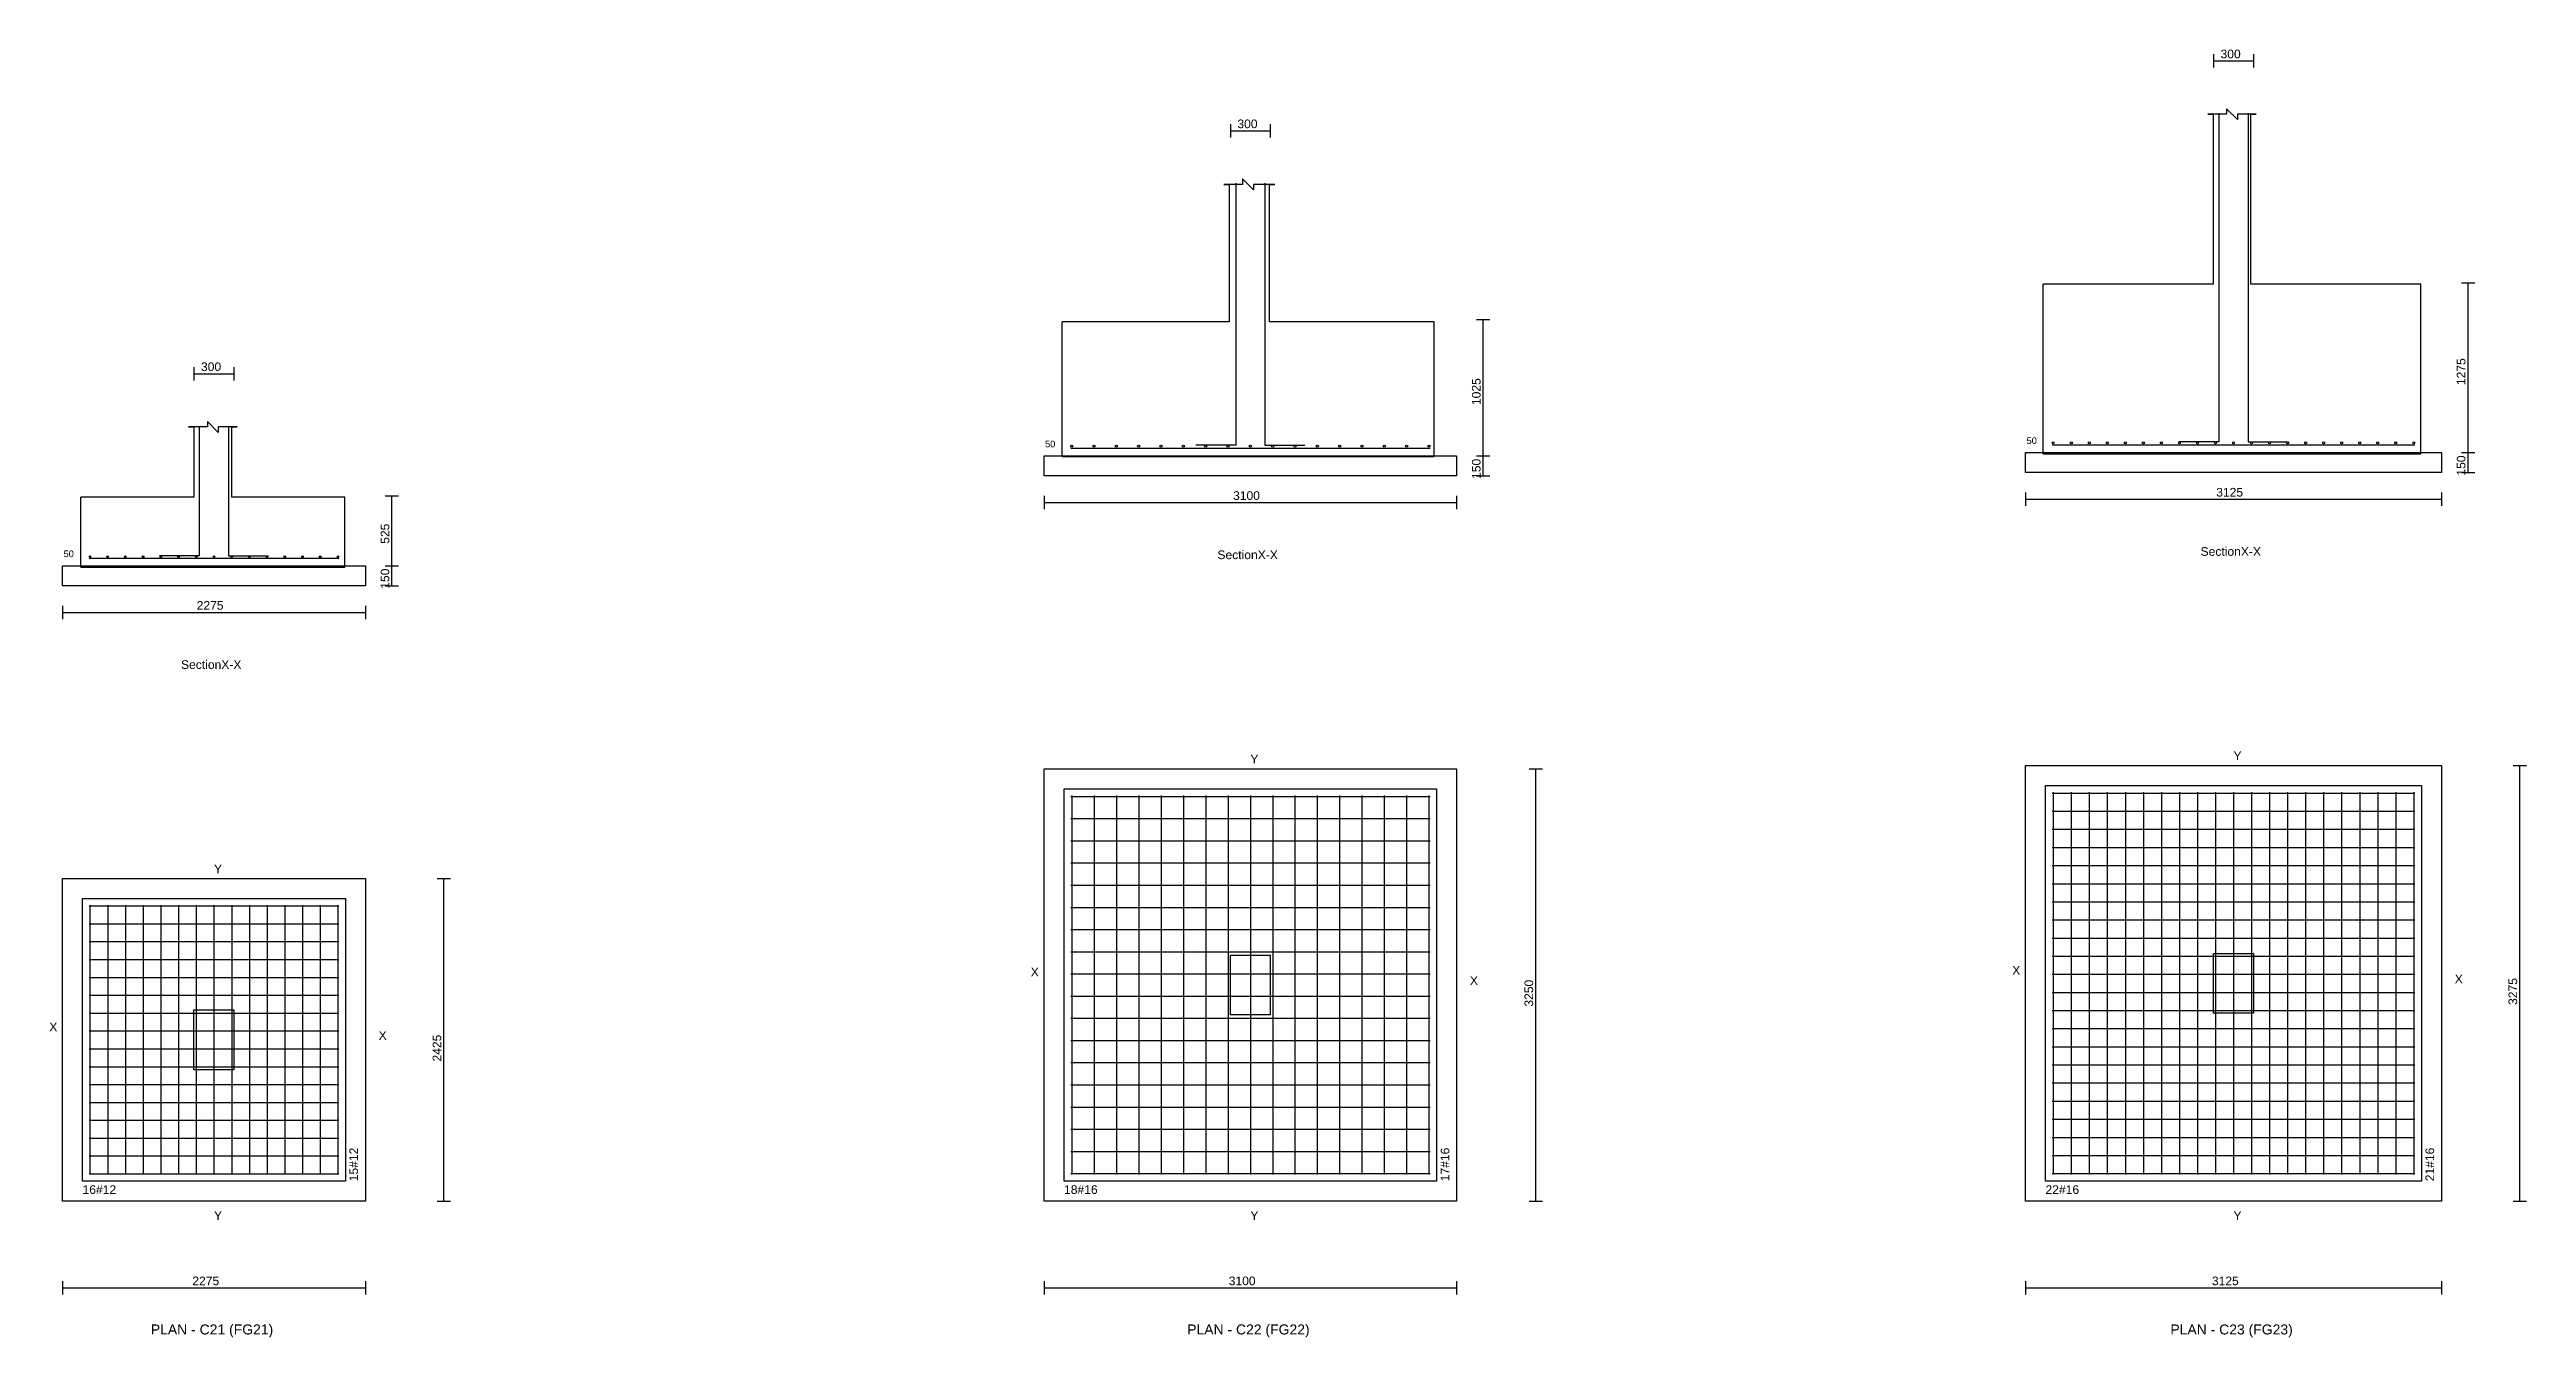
# Model space of a CAD drawing. Extents: x 0 to 27, y -1 to 285.
# Drawn here: x 0.25 to 18.86, y 75.89 to 85.57 of the extents above; entities that cross this region are included whole.
import ezdxf
from ezdxf.enums import TextEntityAlignment as Align

# ---------------------------------------------------------------- set-up
doc = ezdxf.new("R2010")
doc.units = 0
for name, color, linetype in [('Bottom_Cover', 7, 'CONTINUOUS'), ('Column_Bars', 4, 'CONTINUOUS'), ('Column_Dimension', 7, 'CONTINUOUS'), ('Columns', 4, 'CONTINUOUS'), ('dim_all', 7, 'CONTINUOUS'), ('Footing_Plan', 7, 'CONTINUOUS'), ('PCC', 2, 'CONTINUOUS'), ('PCC_Depth', 7, 'CONTINUOUS'), ('Pcc_Plan', 2, 'CONTINUOUS'), ('Plan', 7, 'CONTINUOUS'), ('Plan_Rf_Xdir', 1, 'CONTINUOUS'), ('Plan_Rf_Ydir', 3, 'CONTINUOUS'), ('Section', 2, 'CONTINUOUS'), ('SectionName', 3, 'CONTINUOUS'), ('Sectn_Rf_Xdir', 1, 'CONTINUOUS'), ('Sectn_Rf_Ydir', 3, 'CONTINUOUS'), ('Total_Depth', 7, 'CONTINUOUS'), ('X_Dimension', 7, 'CONTINUOUS')]:
    doc.layers.add(name, color=color, linetype=linetype)
doc.styles.add('STRUDS_Arial', font='ARIAL.TTF', dxfattribs={"height": 0.04})

msp = doc.modelspace()

# ---------------------------------------------------------------- texts
at = {"layer": 'Bottom_Cover', "style": 'STRUDS_Arial'}
for p in [(15.1071, 82.6025), (7.7321, 82.5775), (0.3571, 81.7525)]:
    msp.add_text('50', height=0.05, dxfattribs=at).set_placement(p)
at = {"layer": 'Column_Dimension', "style": 'STRUDS_Arial'}
for p in [(16.565, 85.5006), (9.1775, 84.9756), (1.39, 83.1506)]:
    msp.add_text('300', height=0.065, dxfattribs=at).set_placement(p)
at = {"layer": 'dim_all', "style": 'STRUDS_Arial'}
for s, p in [('3250 ', (11.3999, 78.375)), ('3275 ', (18.7938, 78.3875)), ('2425 ', (3.19576, 77.9625))]:
    msp.add_text(s, height=0.065, rotation=90, dxfattribs=at).set_placement(p)
for s, p in [('2275 ', (1.325, 76.2816)), ('3100 ', (9.1125, 76.2816)), ('3125 ', (16.5, 76.2816))]:
    msp.add_text(s, height=0.065, dxfattribs=at).set_placement(p)
at = {"layer": 'PCC_Depth', "style": 'STRUDS_Arial'}
for p in [(11.005, 82.34), (18.405, 82.365), (2.805, 81.515)]:
    msp.add_text('150', height=0.065, rotation=90, dxfattribs=at).set_placement(p)
at = {"layer": 'Plan', "style": 'STRUDS_Arial'}
for s, p in [('PLAN - C21 (FG21) ', (1.4875, 75.9116)), ('PLAN - C22 (FG22) ', (9.275, 75.9116)), ('PLAN - C23 (FG23) ', (16.6625, 75.9116))]:
    msp.add_text(s, height=0.075, dxfattribs=at).set_placement(p, align=Align.CENTER)
at = {"layer": 'Plan_Rf_Xdir', "style": 'STRUDS_Arial'}
for s, p in [('16#12', (0.5, 76.9675)), ('18#16', (7.875, 76.9675)), ('22#16', (15.25, 76.9675))]:
    msp.add_text(s, height=0.065, dxfattribs=at).set_placement(p)
at = {"layer": 'Plan_Rf_Ydir', "style": 'STRUDS_Arial'}
for s, p in [('15#12', (2.57, 77.0625)), ('17#16', (10.77, 77.0625)), ('21#16', (18.17, 77.0625))]:
    msp.add_text(s, height=0.065, rotation=90, dxfattribs=at).set_placement(p)
at = {"layer": 'Section', "style": 'STRUDS_Arial'}
for p in [(9.0275, 81.7375), (16.415, 81.7625), (1.24, 80.9125)]:
    msp.add_text('SectionX-X', height=0.065, dxfattribs=at).set_placement(p)
at = {"layer": 'SectionName', "style": 'STRUDS_Arial'}
for s, p in [('Y', (9.275, 80.2025)), ('Y', (16.6625, 80.2275)), ('Y', (1.4875, 79.3775)), ('X', (7.625, 78.6025)), ('X', (10.925, 78.5375)), ('X', (15, 78.615)), ('X', (18.325, 78.55)), ('X', (0.25, 78.19)), ('X', (2.725, 78.125)), ('Y', (1.4875, 76.7725)), ('Y', (9.275, 76.7725)), ('Y', (16.6625, 76.7725))]:
    msp.add_text(s, height=0.065, dxfattribs=at).set_placement(p)
at = {"layer": 'Total_Depth', "style": 'STRUDS_Arial'}
for s, p in [('1275', (18.405, 83.045)), ('1025', (11.005, 82.895)), ('525', (2.805, 81.8525))]:
    msp.add_text(s, height=0.065, rotation=90, dxfattribs=at).set_placement(p)
at = {"layer": 'X_Dimension', "style": 'STRUDS_Arial'}
for s, p in [('3125', (16.5325, 82.2075)), ('3100', (9.145, 82.1825)), ('2275', (1.3575, 81.3575))]:
    msp.add_text(s, height=0.065, dxfattribs=at).set_placement(p)

# ---------------------------------------------------------------- linework, layer by layer
at = {"layer": 'Column_Bars'}
for p, q in [((16.5525, 85.0875), (16.5525, 82.6195)), ((16.7725, 85.0875), (16.7725, 82.6195)), ((9.165, 84.5625), (9.165, 82.5945)), ((9.385, 84.5625), (9.385, 82.5945)), ((1.3775, 82.7375), (1.3775, 81.7615)), ((1.5975, 82.7375), (1.5975, 81.7615)), ((9.165, 82.5945), (8.865, 82.5945)), ((9.385, 82.5945), (9.685, 82.5945)), ((16.5525, 82.6195), (16.2525, 82.6195)), ((16.7725, 82.6195), (17.0725, 82.6195)), ((1.3775, 81.7615), (1.0775, 81.7615)), ((1.5975, 81.7615), (1.8975, 81.7615))]:
    msp.add_line(p, q, dxfattribs=at)
at = {"layer": 'Columns'}
for p, q in [((9.125, 78.3125), (9.125, 78.7625)), ((9.125, 78.7625), (9.425, 78.7625)), ((9.425, 78.7625), (9.425, 78.3125)), ((16.5125, 78.325), (16.5125, 78.775)), ((16.5125, 78.775), (16.8125, 78.775)), ((16.8125, 78.775), (16.8125, 78.325)), ((1.3375, 77.9), (1.3375, 78.35)), ((1.3375, 78.35), (1.6375, 78.35)), ((1.6375, 78.35), (1.6375, 77.9)), ((9.425, 78.3125), (9.125, 78.3125)), ((16.8125, 78.325), (16.5125, 78.325)), ((1.6375, 77.9), (1.3375, 77.9))]:
    msp.add_line(p, q, dxfattribs=at)
at = {"layer": 'dim_all'}
for p, q in [((16.5125, 85.5306), (16.5125, 85.4306)), ((16.5125, 85.4806), (16.8125, 85.4806)), ((16.8125, 85.5306), (16.8125, 85.4306)), ((9.125, 85.0056), (9.125, 84.9056)), ((9.125, 84.9556), (9.425, 84.9556)), ((9.425, 85.0056), (9.425, 84.9056)), ((18.375, 83.8125), (18.475, 83.8125)), ((18.425, 82.5375), (18.425, 83.8125)), ((10.975, 83.5375), (11.075, 83.5375)), ((11.025, 82.5125), (11.025, 83.5375)), ((1.3375, 83.1806), (1.3375, 83.0806)), ((1.3375, 83.1306), (1.6375, 83.1306)), ((1.6375, 83.1806), (1.6375, 83.0806)), ((10.975, 82.5125), (11.075, 82.5125)), ((10.975, 82.5125), (11.075, 82.5125)), ((11.025, 82.3625), (11.025, 82.5125)), ((18.375, 82.5375), (18.475, 82.5375)), ((18.375, 82.5375), (18.475, 82.5375)), ((18.425, 82.3875), (18.425, 82.5375)), ((10.975, 82.3625), (11.075, 82.3625)), ((18.375, 82.3875), (18.475, 82.3875)), ((2.775, 82.2125), (2.875, 82.2125)), ((2.825, 81.6875), (2.825, 82.2125)), ((7.725, 82.2125), (7.725, 82.1125)), ((7.725, 82.1625), (10.825, 82.1625)), ((10.825, 82.2125), (10.825, 82.1125)), ((15.1, 82.2375), (15.1, 82.1375)), ((15.1, 82.1875), (18.225, 82.1875)), ((18.225, 82.2375), (18.225, 82.1375)), ((2.775, 81.6875), (2.875, 81.6875)), ((2.775, 81.6875), (2.875, 81.6875)), ((2.775, 81.5375), (2.875, 81.5375)), ((2.825, 81.5375), (2.825, 81.6875)), ((0.35, 81.3875), (0.35, 81.2875)), ((0.35, 81.3375), (2.625, 81.3375)), ((2.625, 81.3875), (2.625, 81.2875)), ((11.3699, 80.1625), (11.4699, 80.1625)), ((11.4199, 76.9125), (11.4199, 80.1625)), ((18.7638, 80.1875), (18.8638, 80.1875)), ((18.8138, 76.9125), (18.8138, 80.1875)), ((3.16576, 79.3375), (3.26576, 79.3375)), ((3.21576, 76.9125), (3.21576, 79.3375)), ((3.16576, 76.9125), (3.26576, 76.9125)), ((11.3699, 76.9125), (11.4699, 76.9125)), ((18.7638, 76.9125), (18.8638, 76.9125)), ((0.35, 76.3116), (0.35, 76.2116)), ((2.625, 76.3116), (2.625, 76.2116)), ((7.725, 76.3116), (7.725, 76.2116)), ((10.825, 76.3116), (10.825, 76.2116)), ((15.1, 76.3116), (15.1, 76.2116)), ((18.225, 76.3116), (18.225, 76.2116)), ((0.35, 76.2616), (2.625, 76.2616)), ((7.725, 76.2616), (10.825, 76.2616)), ((15.1, 76.2616), (18.225, 76.2616))]:
    msp.add_line(p, q, dxfattribs=at)
at = {"layer": 'Footing_Plan'}
for p, q in [((15.25, 77.0625), (15.25, 80.0375)), ((15.25, 80.0375), (18.075, 80.0375)), ((18.075, 80.0375), (18.075, 77.0625)), ((7.875, 77.0625), (7.875, 80.0125)), ((7.875, 80.0125), (10.675, 80.0125)), ((10.675, 80.0125), (10.675, 77.0625)), ((0.5, 77.0625), (0.5, 79.1875)), ((0.5, 79.1875), (2.475, 79.1875)), ((2.475, 79.1875), (2.475, 77.0625)), ((2.475, 77.0625), (0.5, 77.0625)), ((10.675, 77.0625), (7.875, 77.0625)), ((18.075, 77.0625), (15.25, 77.0625))]:
    msp.add_line(p, q, dxfattribs=at)
at = {"layer": 'PCC'}
for p, q in [((7.725, 82.3625), (7.725, 82.5125)), ((7.725, 82.5125), (10.825, 82.5125)), ((7.725, 82.3625), (7.725, 82.5125)), ((7.725, 82.5125), (10.825, 82.5125)), ((10.825, 82.5125), (10.825, 82.3625)), ((10.825, 82.5125), (10.825, 82.3625)), ((15.1, 82.3875), (15.1, 82.5375)), ((15.1, 82.5375), (18.225, 82.5375)), ((15.1, 82.3875), (15.1, 82.5375)), ((15.1, 82.5375), (18.225, 82.5375)), ((18.225, 82.5375), (18.225, 82.3875)), ((18.225, 82.5375), (18.225, 82.3875)), ((10.825, 82.3625), (7.725, 82.3625)), ((10.825, 82.3625), (7.725, 82.3625)), ((18.225, 82.3875), (15.1, 82.3875)), ((18.225, 82.3875), (15.1, 82.3875)), ((0.35, 81.5375), (0.35, 81.6875)), ((0.35, 81.6875), (2.625, 81.6875)), ((0.35, 81.5375), (0.35, 81.6875)), ((0.35, 81.6875), (2.625, 81.6875)), ((2.625, 81.5375), (0.35, 81.5375)), ((2.625, 81.5375), (0.35, 81.5375)), ((2.625, 81.6875), (2.625, 81.5375)), ((2.625, 81.6875), (2.625, 81.5375))]:
    msp.add_line(p, q, dxfattribs=at)
at = {"layer": 'Pcc_Plan'}
for p, q in [((7.725, 76.9125), (7.725, 80.1625)), ((7.725, 80.1625), (10.825, 80.1625)), ((10.825, 80.1625), (10.825, 76.9125)), ((15.1, 76.9125), (15.1, 80.1875)), ((15.1, 80.1875), (18.225, 80.1875)), ((18.225, 80.1875), (18.225, 76.9125)), ((0.35, 76.9125), (0.35, 79.3375)), ((0.35, 79.3375), (2.625, 79.3375)), ((2.625, 79.3375), (2.625, 76.9125)), ((2.625, 76.9125), (0.35, 76.9125)), ((10.825, 76.9125), (7.725, 76.9125)), ((18.225, 76.9125), (15.1, 76.9125))]:
    msp.add_line(p, q, dxfattribs=at)
at = {"layer": 'Plan_Rf_Xdir'}
for p, q in [((7.925, 79.9544), (10.625, 79.9544)), ((15.3, 79.9796), (18.025, 79.9796)), ((7.925, 79.7877), (10.625, 79.7877)), ((15.3, 79.8434), (18.025, 79.8434)), ((15.3, 79.7073), (18.025, 79.7073)), ((7.925, 79.621), (10.625, 79.621)), ((15.3, 79.5711), (18.025, 79.5711)), ((7.925, 79.4543), (10.625, 79.4543)), ((7.925, 79.2876), (10.625, 79.2876)), ((15.3, 79.435), (18.025, 79.435)), ((15.3, 79.2988), (18.025, 79.2988)), ((0.55, 79.1315), (2.425, 79.1315)), ((7.925, 79.1209), (10.625, 79.1209)), ((15.3, 79.1627), (18.025, 79.1627)), ((0.55, 78.9973), (2.425, 78.9973)), ((7.925, 78.9542), (10.625, 78.9542)), ((15.3, 79.0266), (18.025, 79.0266)), ((0.55, 78.8631), (2.425, 78.8631)), ((0.55, 78.7289), (2.425, 78.7289)), ((7.925, 78.7875), (10.625, 78.7875)), ((15.3, 78.8904), (18.025, 78.8904)), ((15.3, 78.7543), (18.025, 78.7543)), ((0.55, 78.5947), (2.425, 78.5947)), ((7.925, 78.6208), (10.625, 78.6208)), ((15.3, 78.6181), (18.025, 78.6181)), ((0.55, 78.4605), (2.425, 78.4605)), ((7.925, 78.4541), (10.625, 78.4541)), ((15.3, 78.482), (18.025, 78.482)), ((0.55, 78.3263), (2.425, 78.3263)), ((0.55, 78.1921), (2.425, 78.1921)), ((7.925, 78.2874), (10.625, 78.2874)), ((15.3, 78.3458), (18.025, 78.3458)), ((15.3, 78.2097), (18.025, 78.2097)), ((0.55, 78.0579), (2.425, 78.0579)), ((7.925, 78.1207), (10.625, 78.1207)), ((15.3, 78.0735), (18.025, 78.0735)), ((0.55, 77.9237), (2.425, 77.9237)), ((7.925, 77.954), (10.625, 77.954)), ((15.3, 77.9374), (18.025, 77.9374)), ((15.3, 77.8012), (18.025, 77.8012)), ((0.55, 77.7895), (2.425, 77.7895)), ((0.55, 77.6553), (2.425, 77.6553)), ((7.925, 77.7873), (10.625, 77.7873)), ((7.925, 77.6206), (10.625, 77.6206)), ((15.3, 77.6651), (18.025, 77.6651)), ((0.55, 77.5211), (2.425, 77.5211)), ((7.925, 77.4539), (10.625, 77.4539)), ((15.3, 77.5289), (18.025, 77.5289)), ((0.55, 77.3869), (2.425, 77.3869)), ((0.55, 77.2527), (2.425, 77.2527)), ((7.925, 77.2872), (10.625, 77.2872)), ((15.3, 77.3928), (18.025, 77.3928)), ((15.3, 77.2566), (18.025, 77.2566)), ((0.55, 77.1185), (2.425, 77.1185)), ((7.925, 77.1205), (10.625, 77.1205)), ((15.3, 77.1205), (18.025, 77.1205))]:
    msp.add_line(p, q, dxfattribs=at)
at = {"layer": 'Plan_Rf_Ydir'}
for p, q in [((7.933, 79.9625), (7.933, 77.1125)), ((8.10075, 79.9625), (8.10075, 77.1125)), ((8.2685, 79.9625), (8.2685, 77.1125)), ((8.43625, 79.9625), (8.43625, 77.1125)), ((8.604, 79.9625), (8.604, 77.1125)), ((8.77175, 79.9625), (8.77175, 77.1125)), ((8.9395, 79.9625), (8.9395, 77.1125)), ((9.10725, 79.9625), (9.10725, 77.1125)), ((9.275, 79.9625), (9.275, 77.1125)), ((9.44275, 79.9625), (9.44275, 77.1125)), ((9.6105, 79.9625), (9.6105, 77.1125)), ((9.77825, 79.9625), (9.77825, 77.1125)), ((9.946, 79.9625), (9.946, 77.1125)), ((10.1138, 79.9625), (10.1138, 77.1125)), ((10.2815, 79.9625), (10.2815, 77.1125)), ((10.4493, 79.9625), (10.4493, 77.1125)), ((10.617, 79.9625), (10.617, 77.1125)), ((15.308, 79.9875), (15.308, 77.1125)), ((15.4434, 79.9875), (15.4434, 77.1125)), ((15.5789, 79.9875), (15.5789, 77.1125)), ((15.7144, 79.9875), (15.7144, 77.1125)), ((15.8498, 79.9875), (15.8498, 77.1125)), ((15.9853, 79.9875), (15.9853, 77.1125)), ((16.1207, 79.9875), (16.1207, 77.1125)), ((16.2562, 79.9875), (16.2562, 77.1125)), ((16.3916, 79.9875), (16.3916, 77.1125)), ((16.5271, 79.9875), (16.5271, 77.1125)), ((16.6625, 79.9875), (16.6625, 77.1125)), ((16.798, 79.9875), (16.798, 77.1125)), ((16.9334, 79.9875), (16.9334, 77.1125)), ((17.0689, 79.9875), (17.0689, 77.1125)), ((17.2043, 79.9875), (17.2043, 77.1125)), ((17.3398, 79.9875), (17.3398, 77.1125)), ((17.4752, 79.9875), (17.4752, 77.1125)), ((17.6107, 79.9875), (17.6107, 77.1125)), ((17.7461, 79.9875), (17.7461, 77.1125)), ((17.8816, 79.9875), (17.8816, 77.1125)), ((18.017, 79.9875), (18.017, 77.1125)), ((0.556, 79.1375), (0.556, 77.1125)), ((0.68907, 79.1375), (0.68907, 77.1125)), ((0.82214, 79.1375), (0.82214, 77.1125)), ((0.95521, 79.1375), (0.95521, 77.1125)), ((1.08829, 79.1375), (1.08829, 77.1125)), ((1.22136, 79.1375), (1.22136, 77.1125)), ((1.35443, 79.1375), (1.35443, 77.1125)), ((1.4875, 79.1375), (1.4875, 77.1125)), ((1.62057, 79.1375), (1.62057, 77.1125)), ((1.75364, 79.1375), (1.75364, 77.1125)), ((1.88671, 79.1375), (1.88671, 77.1125)), ((2.01979, 79.1375), (2.01979, 77.1125)), ((2.15286, 79.1375), (2.15286, 77.1125)), ((2.28593, 79.1375), (2.28593, 77.1125)), ((2.419, 79.1375), (2.419, 77.1125))]:
    msp.add_line(p, q, dxfattribs=at)
at = {"layer": 'Section'}
for p, q in [((16.5096, 85.0804), (16.4691, 85.0804)), ((16.4691, 85.0804), (16.5096, 85.0804)), ((16.6109, 85.0804), (16.5096, 85.0804)), ((16.5096, 85.0804), (16.5096, 83.8042)), ((16.692, 85.0399), (16.6109, 85.1209)), ((16.6109, 85.1209), (16.6109, 85.0804)), ((16.7932, 85.0804), (16.692, 85.0804)), ((16.692, 85.0804), (16.692, 85.0399)), ((16.7932, 83.8042), (16.7932, 85.0804)), ((16.7932, 85.0804), (16.8338, 85.0804)), ((16.8338, 85.0804), (16.7932, 85.0804)), ((9.11576, 84.5537), (9.07524, 84.5537)), ((9.07524, 84.5537), (9.11576, 84.5537)), ((9.21704, 84.5537), (9.11576, 84.5537)), ((9.11576, 84.5537), (9.11576, 83.5206)), ((9.29807, 84.5132), (9.21704, 84.5942)), ((9.21704, 84.5942), (9.21704, 84.5537)), ((9.41961, 84.5537), (9.29807, 84.5537)), ((9.29807, 84.5537), (9.29807, 84.5132)), ((9.41961, 83.5206), (9.41961, 84.5537)), ((9.41961, 84.5537), (9.46013, 84.5537)), ((9.46013, 84.5537), (9.41961, 84.5537)), ((16.5096, 83.8042), (15.2334, 83.8042)), ((15.2334, 82.528), (15.2334, 83.8042)), ((16.5096, 83.8042), (16.5096, 83.8042)), ((16.5096, 83.8042), (16.5096, 83.8042)), ((16.5096, 83.8042), (16.5096, 83.8042)), ((18.0695, 83.8042), (16.7932, 83.8042)), ((16.7932, 83.8042), (16.7932, 83.8042)), ((16.7932, 83.8042), (16.7932, 83.8042)), ((16.7932, 83.8042), (16.7932, 83.8042)), ((18.0695, 82.528), (18.0695, 83.8042)), ((9.11576, 83.5206), (7.85981, 83.5206)), ((7.85981, 82.5077), (7.85981, 83.5206)), ((9.11576, 83.5206), (9.11576, 83.5206)), ((9.11576, 83.5206), (9.11576, 83.5206)), ((9.11576, 83.5206), (9.11576, 83.5206)), ((10.6553, 83.5206), (9.41961, 83.5206)), ((9.41961, 83.5206), (9.41961, 83.5206)), ((9.41961, 83.5206), (9.41961, 83.5206)), ((9.41961, 83.5206), (9.41961, 83.5206)), ((10.6553, 82.5077), (10.6553, 83.5206)), ((1.33698, 82.7305), (1.29646, 82.7305)), ((1.29646, 82.7305), (1.33698, 82.7305)), ((1.43826, 82.7305), (1.33698, 82.7305)), ((1.33698, 82.7305), (1.33698, 82.2039)), ((1.51929, 82.69), (1.43826, 82.7711)), ((1.43826, 82.7711), (1.43826, 82.7305)), ((1.62058, 82.7305), (1.51929, 82.7305)), ((1.51929, 82.7305), (1.51929, 82.69)), ((1.62058, 82.2039), (1.62058, 82.7305)), ((1.62058, 82.7305), (1.66109, 82.7305)), ((1.66109, 82.7305), (1.62058, 82.7305)), ((7.85981, 82.5077), (10.6553, 82.5077)), ((15.2334, 82.528), (18.0695, 82.528)), ((1.33698, 82.2039), (0.48617, 82.2039)), ((0.48617, 81.6772), (0.48617, 82.2039)), ((1.33698, 82.2039), (1.33698, 82.2039)), ((1.33698, 82.2039), (1.33698, 82.2039)), ((1.33698, 82.2039), (1.33698, 82.2039)), ((2.47138, 82.2039), (1.62058, 82.2039)), ((1.62058, 82.2039), (1.62058, 82.2039)), ((1.62058, 82.2039), (1.62058, 82.2039)), ((1.62058, 82.2039), (1.62058, 82.2039)), ((2.47138, 81.6772), (2.47138, 82.2039)), ((0.48617, 81.6772), (2.47138, 81.6772))]:
    msp.add_line(p, q, dxfattribs=at)
at = {"layer": 'Sectn_Rf_Xdir'}
for p, q in [((7.925, 82.5705), (10.625, 82.5705)), ((15.3, 82.5955), (18.025, 82.5955)), ((0.55, 81.7435), (2.425, 81.7435))]:
    msp.add_line(p, q, dxfattribs=at)
at = {"layer": 'Sectn_Rf_Ydir'}
for centre, radius in [((7.933, 82.5865), 0.008), ((8.10075, 82.5865), 0.008), ((8.2685, 82.5865), 0.008), ((8.43625, 82.5865), 0.008), ((8.604, 82.5865), 0.008), ((8.77175, 82.5865), 0.008), ((8.9395, 82.5865), 0.008), ((9.10725, 82.5865), 0.008), ((9.275, 82.5865), 0.008), ((9.44275, 82.5865), 0.008), ((9.6105, 82.5865), 0.008), ((9.77825, 82.5865), 0.008), ((9.946, 82.5865), 0.008), ((10.1138, 82.5865), 0.008), ((10.2815, 82.5865), 0.008), ((10.4493, 82.5865), 0.008), ((10.617, 82.5865), 0.008), ((15.308, 82.6115), 0.008), ((15.4435, 82.6115), 0.008), ((15.5789, 82.6115), 0.008), ((15.7144, 82.6115), 0.008), ((15.8498, 82.6115), 0.008), ((15.9853, 82.6115), 0.008), ((16.1207, 82.6115), 0.008), ((16.2562, 82.6115), 0.008), ((16.3916, 82.6115), 0.008), ((16.5271, 82.6115), 0.008), ((16.6625, 82.6115), 0.008), ((16.798, 82.6115), 0.008), ((16.9334, 82.6115), 0.008), ((17.0689, 82.6115), 0.008), ((17.2043, 82.6115), 0.008), ((17.3398, 82.6115), 0.008), ((17.4752, 82.6115), 0.008), ((17.6107, 82.6115), 0.008), ((17.7461, 82.6115), 0.008), ((17.8816, 82.6115), 0.008), ((18.017, 82.6115), 0.008), ((0.556, 81.7555), 0.006), ((0.68907, 81.7555), 0.006), ((0.82214, 81.7555), 0.006), ((0.95521, 81.7555), 0.006), ((1.08829, 81.7555), 0.006), ((1.22136, 81.7555), 0.006), ((1.35443, 81.7555), 0.006), ((1.4875, 81.7555), 0.006), ((1.62057, 81.7555), 0.006), ((1.75364, 81.7555), 0.006), ((1.88671, 81.7555), 0.006), ((2.01979, 81.7555), 0.006), ((2.15286, 81.7555), 0.006), ((2.28593, 81.7555), 0.006), ((2.419, 81.7555), 0.006)]:
    msp.add_circle(centre, radius, dxfattribs=at)

msp.set_redraw_order([(e.dxf.handle, doc.entitydb.next_handle()) for e in msp.query("TEXT MTEXT ATTDEF DIMENSION ARC_DIMENSION")])  # texts and dimensions are drawn at this point

doc.saveas('drawing.dxf')
